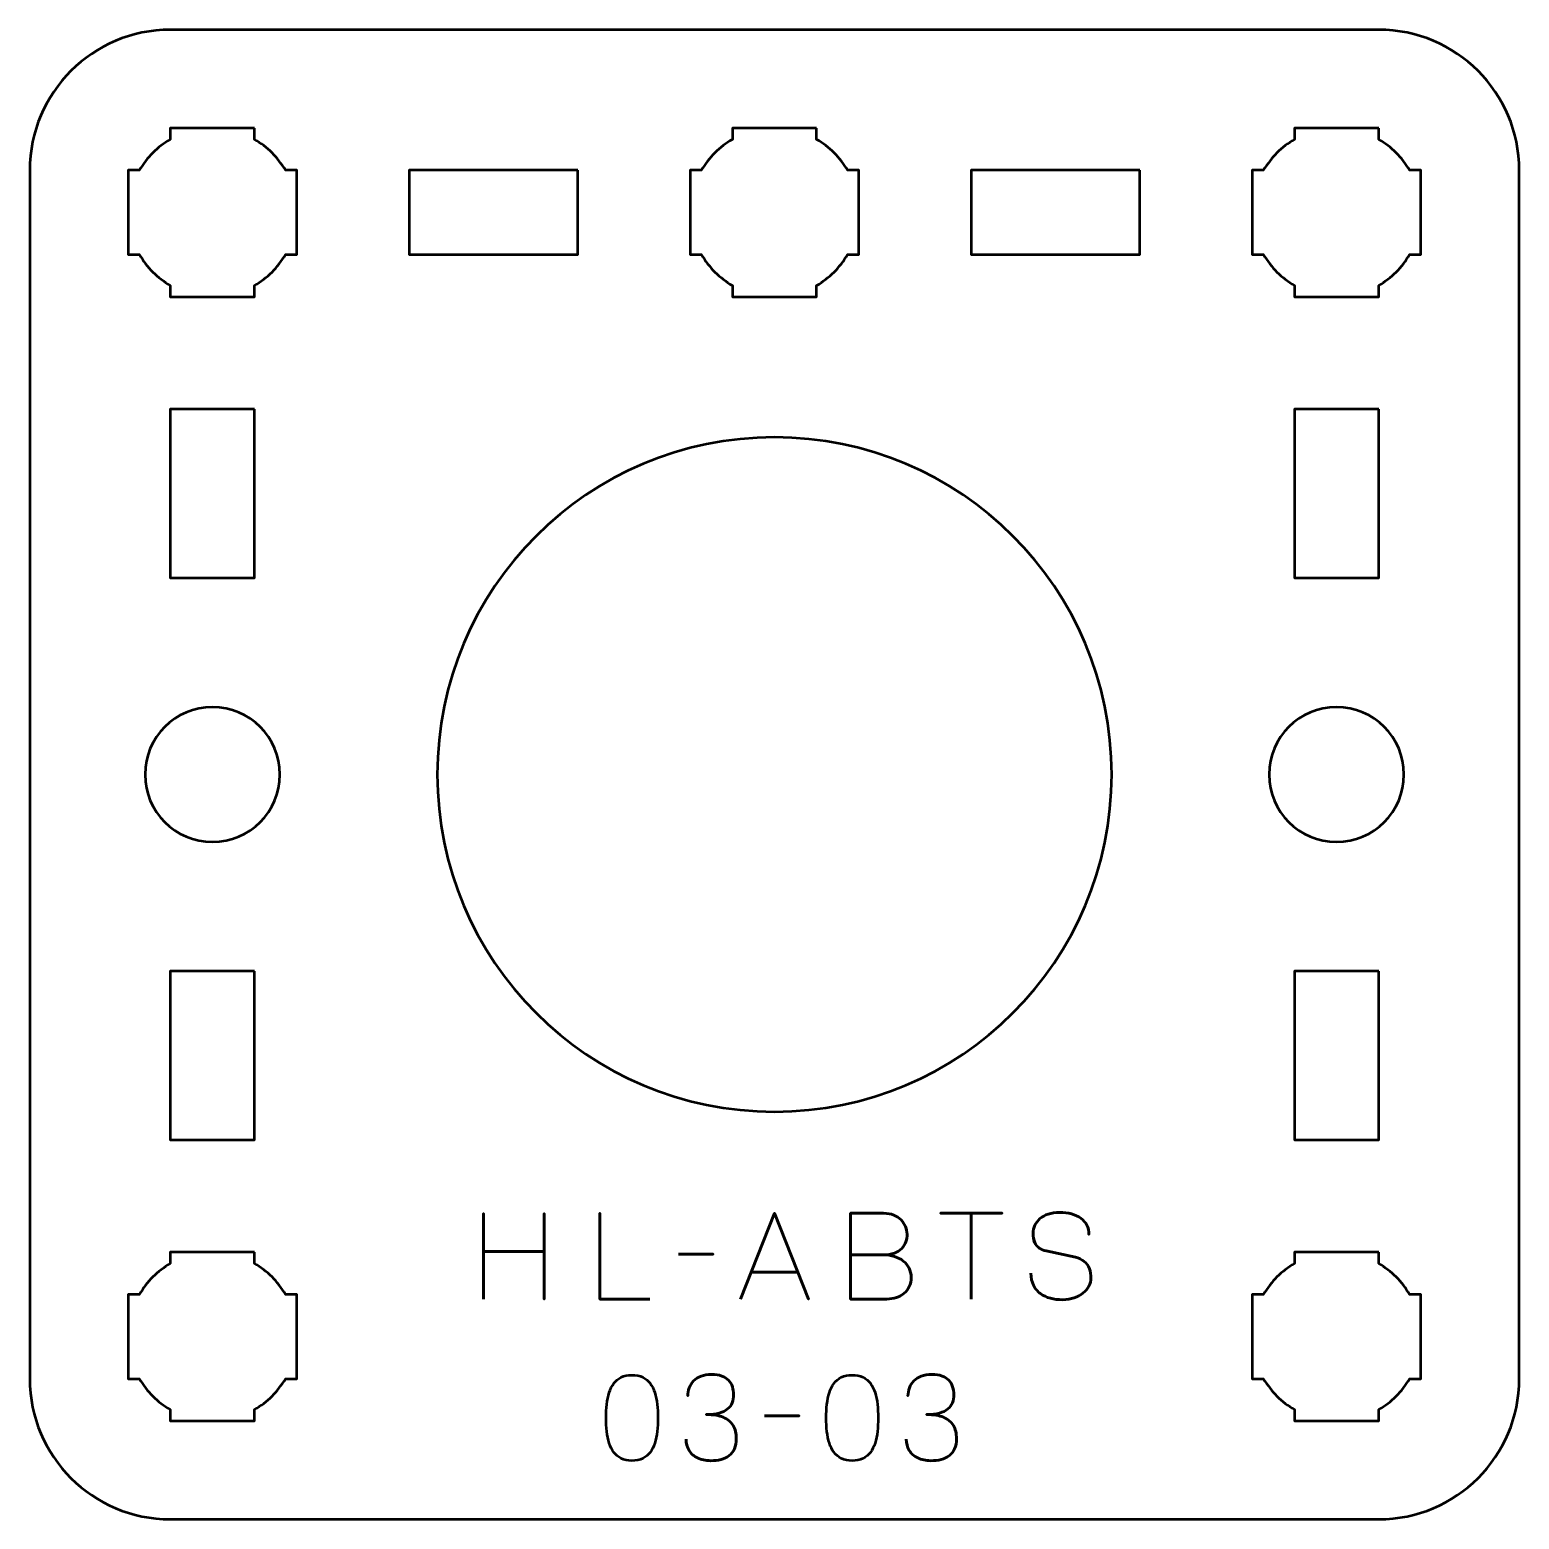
# Model space of a CAD drawing. Header units: centimetres. Extents: x -13.15 to -7.85, y -17.5 to -12.2.
import ezdxf

# ---------------------------------------------------------------- set-up
doc = ezdxf.new("R2010")
doc.units = ezdxf.units.CM
doc.header["$MEASUREMENT"] = 0
doc.layers.add('Layer 1', color=7, linetype='Continuous')

msp = doc.modelspace()

# ---------------------------------------------------------------- linework, layer by layer
at = {"layer": 'Layer 1', "lineweight": 53}
for points, knots in [([(-12.65, -12.2), (-12.65, -12.2), (-8.35, -12.2), (-8.35, -12.2), (-8.35, -12.2), (-8.07391, -12.2), (-7.85, -12.42391), (-7.85, -12.7), (-7.85, -12.7), (-7.85, -12.7), (-7.85, -17), (-7.85, -17), (-7.85, -17), (-7.85, -17.27609), (-8.07391, -17.5), (-8.35, -17.5), (-8.35, -17.5), (-8.35, -17.5), (-12.65, -17.5), (-12.65, -17.5), (-12.65, -17.5), (-12.92609, -17.5), (-13.15, -17.27609), (-13.15, -17), (-13.15, -17), (-13.15, -17), (-13.15, -12.7), (-13.15, -12.7), (-13.15, -12.7), (-13.15, -12.42391), (-12.92609, -12.2), (-12.65, -12.2)], [0, 0, 0, 0, 0.125, 0.125, 0.125, 0.125, 0.25, 0.25, 0.25, 0.25, 0.375, 0.375, 0.375, 0.375, 0.5, 0.5, 0.5, 0.5, 0.625, 0.625, 0.625, 0.625, 0.75, 0.75, 0.75, 0.75, 0.875, 0.875, 0.875, 0.875, 1, 1, 1, 1]), ([(-12.35, -12.55), (-12.35, -12.55), (-12.35, -12.59015), (-12.35, -12.59015), (-12.35, -12.59015), (-12.30447, -12.6165), (-12.2665, -12.65447), (-12.24015, -12.7), (-12.24015, -12.7), (-12.24015, -12.7), (-12.2, -12.7), (-12.2, -12.7), (-12.2, -12.7), (-12.2, -12.7), (-12.2, -12.85), (-12.2, -12.85), (-12.2, -12.85), (-12.2, -12.85), (-12.2, -13), (-12.2, -13), (-12.2, -13), (-12.2, -13), (-12.24015, -13), (-12.24015, -13), (-12.24015, -13), (-12.2665, -13.04553), (-12.30447, -13.0835), (-12.35, -13.10985), (-12.35, -13.10985), (-12.35, -13.10985), (-12.35, -13.15), (-12.35, -13.15), (-12.35, -13.15), (-12.35, -13.15), (-12.5, -13.15), (-12.5, -13.15), (-12.5, -13.15), (-12.5, -13.15), (-12.65, -13.15), (-12.65, -13.15), (-12.65, -13.15), (-12.65, -13.15), (-12.65, -13.10985), (-12.65, -13.10985), (-12.65, -13.10985), (-12.69553, -13.0835), (-12.7335, -13.04553), (-12.75985, -13), (-12.75985, -13), (-12.75985, -13), (-12.8, -13), (-12.8, -13), (-12.8, -13), (-12.8, -13), (-12.8, -12.85), (-12.8, -12.85), (-12.8, -12.85), (-12.8, -12.85), (-12.8, -12.7), (-12.8, -12.7), (-12.8, -12.7), (-12.8, -12.7), (-12.75985, -12.7), (-12.75985, -12.7), (-12.75985, -12.7), (-12.7335, -12.65447), (-12.69553, -12.6165), (-12.65, -12.59015), (-12.65, -12.59015), (-12.65, -12.59015), (-12.65, -12.55), (-12.65, -12.55), (-12.65, -12.55), (-12.65, -12.55), (-12.5, -12.55), (-12.5, -12.55), (-12.5, -12.55), (-12.5, -12.55), (-12.35, -12.55), (-12.35, -12.55)], [0, 0, 0, 0, 0.05, 0.05, 0.05, 0.05, 0.1, 0.1, 0.1, 0.1, 0.15, 0.15, 0.15, 0.15, 0.2, 0.2, 0.2, 0.2, 0.25, 0.25, 0.25, 0.25, 0.3, 0.3, 0.3, 0.3, 0.35, 0.35, 0.35, 0.35, 0.4, 0.4, 0.4, 0.4, 0.45, 0.45, 0.45, 0.45, 0.5, 0.5, 0.5, 0.5, 0.55, 0.55, 0.55, 0.55, 0.6, 0.6, 0.6, 0.6, 0.65, 0.65, 0.65, 0.65, 0.7, 0.7, 0.7, 0.7, 0.75, 0.75, 0.75, 0.75, 0.8, 0.8, 0.8, 0.8, 0.85, 0.85, 0.85, 0.85, 0.9, 0.9, 0.9, 0.9, 0.95, 0.95, 0.95, 0.95, 1, 1, 1, 1]), ([(-10.35, -12.55), (-10.35, -12.55), (-10.35, -12.59015), (-10.35, -12.59015), (-10.35, -12.59015), (-10.30447, -12.6165), (-10.2665, -12.65447), (-10.24015, -12.7), (-10.24015, -12.7), (-10.24015, -12.7), (-10.2, -12.7), (-10.2, -12.7), (-10.2, -12.7), (-10.2, -12.7), (-10.2, -12.85), (-10.2, -12.85), (-10.2, -12.85), (-10.2, -12.85), (-10.2, -13), (-10.2, -13), (-10.2, -13), (-10.2, -13), (-10.24015, -13), (-10.24015, -13), (-10.24015, -13), (-10.2665, -13.04553), (-10.30447, -13.0835), (-10.35, -13.10985), (-10.35, -13.10985), (-10.35, -13.10985), (-10.35, -13.15), (-10.35, -13.15), (-10.35, -13.15), (-10.35, -13.15), (-10.5, -13.15), (-10.5, -13.15), (-10.5, -13.15), (-10.5, -13.15), (-10.65, -13.15), (-10.65, -13.15), (-10.65, -13.15), (-10.65, -13.15), (-10.65, -13.10985), (-10.65, -13.10985), (-10.65, -13.10985), (-10.69553, -13.0835), (-10.7335, -13.04553), (-10.75985, -13), (-10.75985, -13), (-10.75985, -13), (-10.8, -13), (-10.8, -13), (-10.8, -13), (-10.8, -13), (-10.8, -12.85), (-10.8, -12.85), (-10.8, -12.85), (-10.8, -12.85), (-10.8, -12.7), (-10.8, -12.7), (-10.8, -12.7), (-10.8, -12.7), (-10.75985, -12.7), (-10.75985, -12.7), (-10.75985, -12.7), (-10.7335, -12.65447), (-10.69553, -12.6165), (-10.65, -12.59015), (-10.65, -12.59015), (-10.65, -12.59015), (-10.65, -12.55), (-10.65, -12.55), (-10.65, -12.55), (-10.65, -12.55), (-10.5, -12.55), (-10.5, -12.55), (-10.5, -12.55), (-10.5, -12.55), (-10.35, -12.55), (-10.35, -12.55)], [0, 0, 0, 0, 0.05, 0.05, 0.05, 0.05, 0.1, 0.1, 0.1, 0.1, 0.15, 0.15, 0.15, 0.15, 0.2, 0.2, 0.2, 0.2, 0.25, 0.25, 0.25, 0.25, 0.3, 0.3, 0.3, 0.3, 0.35, 0.35, 0.35, 0.35, 0.4, 0.4, 0.4, 0.4, 0.45, 0.45, 0.45, 0.45, 0.5, 0.5, 0.5, 0.5, 0.55, 0.55, 0.55, 0.55, 0.6, 0.6, 0.6, 0.6, 0.65, 0.65, 0.65, 0.65, 0.7, 0.7, 0.7, 0.7, 0.75, 0.75, 0.75, 0.75, 0.8, 0.8, 0.8, 0.8, 0.85, 0.85, 0.85, 0.85, 0.9, 0.9, 0.9, 0.9, 0.95, 0.95, 0.95, 0.95, 1, 1, 1, 1]), ([(-8.35, -12.55), (-8.35, -12.55), (-8.35, -12.59015), (-8.35, -12.59015), (-8.35, -12.59015), (-8.30447, -12.6165), (-8.2665, -12.65447), (-8.24015, -12.7), (-8.24015, -12.7), (-8.24015, -12.7), (-8.2, -12.7), (-8.2, -12.7), (-8.2, -12.7), (-8.2, -12.7), (-8.2, -12.85), (-8.2, -12.85), (-8.2, -12.85), (-8.2, -12.85), (-8.2, -13), (-8.2, -13), (-8.2, -13), (-8.2, -13), (-8.24015, -13), (-8.24015, -13), (-8.24015, -13), (-8.2665, -13.04553), (-8.30447, -13.0835), (-8.35, -13.10985), (-8.35, -13.10985), (-8.35, -13.10985), (-8.35, -13.15), (-8.35, -13.15), (-8.35, -13.15), (-8.35, -13.15), (-8.5, -13.15), (-8.5, -13.15), (-8.5, -13.15), (-8.5, -13.15), (-8.65, -13.15), (-8.65, -13.15), (-8.65, -13.15), (-8.65, -13.15), (-8.65, -13.10985), (-8.65, -13.10985), (-8.65, -13.10985), (-8.69553, -13.0835), (-8.7335, -13.04553), (-8.75985, -13), (-8.75985, -13), (-8.75985, -13), (-8.8, -13), (-8.8, -13), (-8.8, -13), (-8.8, -13), (-8.8, -12.85), (-8.8, -12.85), (-8.8, -12.85), (-8.8, -12.85), (-8.8, -12.7), (-8.8, -12.7), (-8.8, -12.7), (-8.8, -12.7), (-8.75985, -12.7), (-8.75985, -12.7), (-8.75985, -12.7), (-8.7335, -12.65447), (-8.69553, -12.6165), (-8.65, -12.59015), (-8.65, -12.59015), (-8.65, -12.59015), (-8.65, -12.55), (-8.65, -12.55), (-8.65, -12.55), (-8.65, -12.55), (-8.5, -12.55), (-8.5, -12.55), (-8.5, -12.55), (-8.5, -12.55), (-8.35, -12.55), (-8.35, -12.55)], [0, 0, 0, 0, 0.05, 0.05, 0.05, 0.05, 0.1, 0.1, 0.1, 0.1, 0.15, 0.15, 0.15, 0.15, 0.2, 0.2, 0.2, 0.2, 0.25, 0.25, 0.25, 0.25, 0.3, 0.3, 0.3, 0.3, 0.35, 0.35, 0.35, 0.35, 0.4, 0.4, 0.4, 0.4, 0.45, 0.45, 0.45, 0.45, 0.5, 0.5, 0.5, 0.5, 0.55, 0.55, 0.55, 0.55, 0.6, 0.6, 0.6, 0.6, 0.65, 0.65, 0.65, 0.65, 0.7, 0.7, 0.7, 0.7, 0.75, 0.75, 0.75, 0.75, 0.8, 0.8, 0.8, 0.8, 0.85, 0.85, 0.85, 0.85, 0.9, 0.9, 0.9, 0.9, 0.95, 0.95, 0.95, 0.95, 1, 1, 1, 1]), ([(-11.2, -12.7), (-11.2, -12.7), (-11.2, -13), (-11.2, -13), (-11.2, -13), (-11.2, -13), (-11.8, -13), (-11.8, -13), (-11.8, -13), (-11.8, -13), (-11.8, -12.7), (-11.8, -12.7), (-11.8, -12.7), (-11.8, -12.7), (-11.2, -12.7), (-11.2, -12.7)], [0, 0, 0, 0, 0.25, 0.25, 0.25, 0.25, 0.5, 0.5, 0.5, 0.5, 0.75, 0.75, 0.75, 0.75, 1, 1, 1, 1]), ([(-9.2, -12.7), (-9.2, -12.7), (-9.2, -13), (-9.2, -13), (-9.2, -13), (-9.2, -13), (-9.8, -13), (-9.8, -13), (-9.8, -13), (-9.8, -13), (-9.8, -12.7), (-9.8, -12.7), (-9.8, -12.7), (-9.8, -12.7), (-9.2, -12.7), (-9.2, -12.7)], [0, 0, 0, 0, 0.25, 0.25, 0.25, 0.25, 0.5, 0.5, 0.5, 0.5, 0.75, 0.75, 0.75, 0.75, 1, 1, 1, 1]), ([(-12.35, -13.55), (-12.35, -13.55), (-12.35, -14.15), (-12.35, -14.15), (-12.35, -14.15), (-12.35, -14.15), (-12.65, -14.15), (-12.65, -14.15), (-12.65, -14.15), (-12.65, -14.15), (-12.65, -13.55), (-12.65, -13.55), (-12.65, -13.55), (-12.65, -13.55), (-12.35, -13.55), (-12.35, -13.55)], [0, 0, 0, 0, 0.25, 0.25, 0.25, 0.25, 0.5, 0.5, 0.5, 0.5, 0.75, 0.75, 0.75, 0.75, 1, 1, 1, 1]), ([(-8.35, -13.55), (-8.35, -13.55), (-8.35, -14.15), (-8.35, -14.15), (-8.35, -14.15), (-8.35, -14.15), (-8.65, -14.15), (-8.65, -14.15), (-8.65, -14.15), (-8.65, -14.15), (-8.65, -13.55), (-8.65, -13.55), (-8.65, -13.55), (-8.65, -13.55), (-8.35, -13.55), (-8.35, -13.55)], [0, 0, 0, 0, 0.25, 0.25, 0.25, 0.25, 0.5, 0.5, 0.5, 0.5, 0.75, 0.75, 0.75, 0.75, 1, 1, 1, 1]), ([(-9.3, -14.85), (-9.3, -15.51263), (-9.83737, -16.05), (-10.5, -16.05), (-10.5, -16.05), (-11.16263, -16.05), (-11.7, -15.51263), (-11.7, -14.85), (-11.7, -14.85), (-11.7, -14.18737), (-11.16263, -13.65), (-10.5, -13.65), (-10.5, -13.65), (-9.83737, -13.65), (-9.3, -14.18737), (-9.3, -14.85)], [0, 0, 0, 0, 0.25, 0.25, 0.25, 0.25, 0.5, 0.5, 0.5, 0.5, 0.75, 0.75, 0.75, 0.75, 1, 1, 1, 1]), ([(-12.26, -14.85), (-12.26, -14.98253), (-12.36747, -15.09), (-12.5, -15.09), (-12.5, -15.09), (-12.63253, -15.09), (-12.74, -14.98253), (-12.74, -14.85), (-12.74, -14.85), (-12.74, -14.71747), (-12.63253, -14.61), (-12.5, -14.61), (-12.5, -14.61), (-12.36747, -14.61), (-12.26, -14.71747), (-12.26, -14.85)], [0, 0, 0, 0, 0.25, 0.25, 0.25, 0.25, 0.5, 0.5, 0.5, 0.5, 0.75, 0.75, 0.75, 0.75, 1, 1, 1, 1]), ([(-8.26, -14.85), (-8.26, -14.98253), (-8.36747, -15.09), (-8.5, -15.09), (-8.5, -15.09), (-8.63253, -15.09), (-8.74, -14.98253), (-8.74, -14.85), (-8.74, -14.85), (-8.74, -14.71747), (-8.63253, -14.61), (-8.5, -14.61), (-8.5, -14.61), (-8.36747, -14.61), (-8.26, -14.71747), (-8.26, -14.85)], [0, 0, 0, 0, 0.25, 0.25, 0.25, 0.25, 0.5, 0.5, 0.5, 0.5, 0.75, 0.75, 0.75, 0.75, 1, 1, 1, 1]), ([(-12.35, -15.55), (-12.35, -15.55), (-12.35, -16.15), (-12.35, -16.15), (-12.35, -16.15), (-12.35, -16.15), (-12.65, -16.15), (-12.65, -16.15), (-12.65, -16.15), (-12.65, -16.15), (-12.65, -15.55), (-12.65, -15.55), (-12.65, -15.55), (-12.65, -15.55), (-12.35, -15.55), (-12.35, -15.55)], [0, 0, 0, 0, 0.25, 0.25, 0.25, 0.25, 0.5, 0.5, 0.5, 0.5, 0.75, 0.75, 0.75, 0.75, 1, 1, 1, 1]), ([(-8.35, -15.55), (-8.35, -15.55), (-8.35, -16.15), (-8.35, -16.15), (-8.35, -16.15), (-8.35, -16.15), (-8.65, -16.15), (-8.65, -16.15), (-8.65, -16.15), (-8.65, -16.15), (-8.65, -15.55), (-8.65, -15.55), (-8.65, -15.55), (-8.65, -15.55), (-8.35, -15.55), (-8.35, -15.55)], [0, 0, 0, 0, 0.25, 0.25, 0.25, 0.25, 0.5, 0.5, 0.5, 0.5, 0.75, 0.75, 0.75, 0.75, 1, 1, 1, 1]), ([(-12.35, -16.55), (-12.35, -16.55), (-12.35, -16.59015), (-12.35, -16.59015), (-12.35, -16.59015), (-12.30447, -16.6165), (-12.2665, -16.65447), (-12.24015, -16.7), (-12.24015, -16.7), (-12.24015, -16.7), (-12.2, -16.7), (-12.2, -16.7), (-12.2, -16.7), (-12.2, -16.7), (-12.2, -16.85), (-12.2, -16.85), (-12.2, -16.85), (-12.2, -16.85), (-12.2, -17), (-12.2, -17), (-12.2, -17), (-12.2, -17), (-12.24015, -17), (-12.24015, -17), (-12.24015, -17), (-12.2665, -17.04553), (-12.30447, -17.0835), (-12.35, -17.10985), (-12.35, -17.10985), (-12.35, -17.10985), (-12.35, -17.15), (-12.35, -17.15), (-12.35, -17.15), (-12.35, -17.15), (-12.5, -17.15), (-12.5, -17.15), (-12.5, -17.15), (-12.5, -17.15), (-12.65, -17.15), (-12.65, -17.15), (-12.65, -17.15), (-12.65, -17.15), (-12.65, -17.10985), (-12.65, -17.10985), (-12.65, -17.10985), (-12.69553, -17.0835), (-12.7335, -17.04553), (-12.75985, -17), (-12.75985, -17), (-12.75985, -17), (-12.8, -17), (-12.8, -17), (-12.8, -17), (-12.8, -17), (-12.8, -16.85), (-12.8, -16.85), (-12.8, -16.85), (-12.8, -16.85), (-12.8, -16.7), (-12.8, -16.7), (-12.8, -16.7), (-12.8, -16.7), (-12.75985, -16.7), (-12.75985, -16.7), (-12.75985, -16.7), (-12.7335, -16.65447), (-12.69553, -16.6165), (-12.65, -16.59015), (-12.65, -16.59015), (-12.65, -16.59015), (-12.65, -16.55), (-12.65, -16.55), (-12.65, -16.55), (-12.65, -16.55), (-12.5, -16.55), (-12.5, -16.55), (-12.5, -16.55), (-12.5, -16.55), (-12.35, -16.55), (-12.35, -16.55)], [0, 0, 0, 0, 0.05, 0.05, 0.05, 0.05, 0.1, 0.1, 0.1, 0.1, 0.15, 0.15, 0.15, 0.15, 0.2, 0.2, 0.2, 0.2, 0.25, 0.25, 0.25, 0.25, 0.3, 0.3, 0.3, 0.3, 0.35, 0.35, 0.35, 0.35, 0.4, 0.4, 0.4, 0.4, 0.45, 0.45, 0.45, 0.45, 0.5, 0.5, 0.5, 0.5, 0.55, 0.55, 0.55, 0.55, 0.6, 0.6, 0.6, 0.6, 0.65, 0.65, 0.65, 0.65, 0.7, 0.7, 0.7, 0.7, 0.75, 0.75, 0.75, 0.75, 0.8, 0.8, 0.8, 0.8, 0.85, 0.85, 0.85, 0.85, 0.9, 0.9, 0.9, 0.9, 0.95, 0.95, 0.95, 0.95, 1, 1, 1, 1]), ([(-8.35, -16.55), (-8.35, -16.55), (-8.35, -16.59015), (-8.35, -16.59015), (-8.35, -16.59015), (-8.30447, -16.6165), (-8.2665, -16.65447), (-8.24015, -16.7), (-8.24015, -16.7), (-8.24015, -16.7), (-8.2, -16.7), (-8.2, -16.7), (-8.2, -16.7), (-8.2, -16.7), (-8.2, -16.85), (-8.2, -16.85), (-8.2, -16.85), (-8.2, -16.85), (-8.2, -17), (-8.2, -17), (-8.2, -17), (-8.2, -17), (-8.24015, -17), (-8.24015, -17), (-8.24015, -17), (-8.2665, -17.04553), (-8.30447, -17.0835), (-8.35, -17.10985), (-8.35, -17.10985), (-8.35, -17.10985), (-8.35, -17.15), (-8.35, -17.15), (-8.35, -17.15), (-8.35, -17.15), (-8.5, -17.15), (-8.5, -17.15), (-8.5, -17.15), (-8.5, -17.15), (-8.65, -17.15), (-8.65, -17.15), (-8.65, -17.15), (-8.65, -17.15), (-8.65, -17.10985), (-8.65, -17.10985), (-8.65, -17.10985), (-8.69553, -17.0835), (-8.7335, -17.04553), (-8.75985, -17), (-8.75985, -17), (-8.75985, -17), (-8.8, -17), (-8.8, -17), (-8.8, -17), (-8.8, -17), (-8.8, -16.85), (-8.8, -16.85), (-8.8, -16.85), (-8.8, -16.85), (-8.8, -16.7), (-8.8, -16.7), (-8.8, -16.7), (-8.8, -16.7), (-8.75985, -16.7), (-8.75985, -16.7), (-8.75985, -16.7), (-8.7335, -16.65447), (-8.69553, -16.6165), (-8.65, -16.59015), (-8.65, -16.59015), (-8.65, -16.59015), (-8.65, -16.55), (-8.65, -16.55), (-8.65, -16.55), (-8.65, -16.55), (-8.5, -16.55), (-8.5, -16.55), (-8.5, -16.55), (-8.5, -16.55), (-8.35, -16.55), (-8.35, -16.55)], [0, 0, 0, 0, 0.05, 0.05, 0.05, 0.05, 0.1, 0.1, 0.1, 0.1, 0.15, 0.15, 0.15, 0.15, 0.2, 0.2, 0.2, 0.2, 0.25, 0.25, 0.25, 0.25, 0.3, 0.3, 0.3, 0.3, 0.35, 0.35, 0.35, 0.35, 0.4, 0.4, 0.4, 0.4, 0.45, 0.45, 0.45, 0.45, 0.5, 0.5, 0.5, 0.5, 0.55, 0.55, 0.55, 0.55, 0.6, 0.6, 0.6, 0.6, 0.65, 0.65, 0.65, 0.65, 0.7, 0.7, 0.7, 0.7, 0.75, 0.75, 0.75, 0.75, 0.8, 0.8, 0.8, 0.8, 0.85, 0.85, 0.85, 0.85, 0.9, 0.9, 0.9, 0.9, 0.95, 0.95, 0.95, 0.95, 1, 1, 1, 1])]:
    msp.add_open_spline(points, degree=3, knots=knots, dxfattribs=at)
at = {"layer": 'Layer 1', "color": 5, "lineweight": 53}
for points, knots in [([(-11.53504, -16.71643), (-11.53504, -16.71643), (-11.53504, -16.54752), (-11.53504, -16.54752), (-11.53504, -16.54752), (-11.53504, -16.54752), (-11.31957, -16.54752), (-11.31957, -16.54752), (-11.31957, -16.54752), (-11.31957, -16.54752), (-11.31957, -16.71643), (-11.31957, -16.71643), (-11.31957, -16.71643), (-11.31957, -16.71643), (-11.31957, -16.41163), (-11.31957, -16.41163), (-11.31957, -16.41163), (-11.31957, -16.41163), (-11.31957, -16.54752), (-11.31957, -16.54752), (-11.31957, -16.54752), (-11.31957, -16.54752), (-11.53504, -16.54752), (-11.53504, -16.54752), (-11.53504, -16.54752), (-11.53504, -16.54752), (-11.53504, -16.41163), (-11.53504, -16.41163), (-11.53504, -16.41163), (-11.53504, -16.41163), (-11.53504, -16.71643), (-11.53504, -16.71643)], [0, 0, 0, 0, 0.125, 0.125, 0.125, 0.125, 0.25, 0.25, 0.25, 0.25, 0.375, 0.375, 0.375, 0.375, 0.5, 0.5, 0.5, 0.5, 0.625, 0.625, 0.625, 0.625, 0.75, 0.75, 0.75, 0.75, 0.875, 0.875, 0.875, 0.875, 1, 1, 1, 1]), ([(-10.94365, -16.71643), (-10.94365, -16.71643), (-11.12187, -16.71643), (-11.12187, -16.71643), (-11.12187, -16.71643), (-11.12187, -16.71643), (-11.12187, -16.41121), (-11.12187, -16.41121), (-11.12187, -16.41121), (-11.12187, -16.41121), (-11.12187, -16.71643), (-11.12187, -16.71643), (-11.12187, -16.71643), (-11.12187, -16.71643), (-10.94365, -16.71643), (-10.94365, -16.71643)], [0, 0, 0, 0, 0.25, 0.25, 0.25, 0.25, 0.5, 0.5, 0.5, 0.5, 0.75, 0.75, 0.75, 0.75, 1, 1, 1, 1]), ([(-10.6215, -16.71643), (-10.6215, -16.71643), (-10.50043, -16.41121), (-10.50043, -16.41121), (-10.50043, -16.41121), (-10.50043, -16.41121), (-10.37893, -16.71643), (-10.37893, -16.71643), (-10.37893, -16.71643), (-10.37893, -16.71643), (-10.50043, -16.41121), (-10.50043, -16.41121), (-10.50043, -16.41121), (-10.50043, -16.41121), (-10.6215, -16.71643), (-10.6215, -16.71643)], [0, 0, 0, 0, 0.25, 0.25, 0.25, 0.25, 0.5, 0.5, 0.5, 0.5, 0.75, 0.75, 0.75, 0.75, 1, 1, 1, 1]), ([(-10.22992, -16.55937), (-10.22992, -16.55937), (-10.11266, -16.55937), (-10.11266, -16.55937), (-10.11266, -16.55937), (-10.09742, -16.5593), (-10.08444, -16.55719), (-10.0735, -16.55302), (-10.0735, -16.55302), (-10.06263, -16.54893), (-10.05382, -16.54336), (-10.04697, -16.53637), (-10.04697, -16.53637), (-10.04013, -16.52939), (-10.03519, -16.52149), (-10.03208, -16.51274), (-10.03208, -16.51274), (-10.02905, -16.50406), (-10.02764, -16.49503), (-10.02799, -16.48572), (-10.02799, -16.48572), (-10.02842, -16.4764), (-10.03039, -16.46737), (-10.03392, -16.45855), (-10.03392, -16.45855), (-10.03738, -16.44973), (-10.0426, -16.44176), (-10.04944, -16.43463), (-10.04944, -16.43463), (-10.05628, -16.42751), (-10.06482, -16.42186), (-10.07519, -16.4177), (-10.07519, -16.4177), (-10.08557, -16.41347), (-10.09777, -16.41128), (-10.11181, -16.41121), (-10.11181, -16.41121), (-10.11181, -16.41121), (-10.22992, -16.41121), (-10.22992, -16.41121), (-10.22992, -16.41121), (-10.22992, -16.41121), (-10.22992, -16.71643), (-10.22992, -16.71643), (-10.22992, -16.71643), (-10.22992, -16.71643), (-10.09996, -16.71643), (-10.09996, -16.71643), (-10.09996, -16.71643), (-10.08782, -16.71643), (-10.07653, -16.71467), (-10.06609, -16.71121), (-10.06609, -16.71121), (-10.05565, -16.70768), (-10.04655, -16.70267), (-10.03865, -16.69597), (-10.03865, -16.69597), (-10.03081, -16.68934), (-10.02468, -16.68129), (-10.0203, -16.67177), (-10.0203, -16.67177), (-10.01593, -16.66224), (-10.01367, -16.65145), (-10.0136, -16.63938), (-10.0136, -16.63938), (-10.01388, -16.62725), (-10.01642, -16.61631), (-10.02129, -16.60651), (-10.02129, -16.60651), (-10.02616, -16.5967), (-10.03293, -16.5883), (-10.04168, -16.58125), (-10.04168, -16.58125), (-10.05043, -16.57426), (-10.06087, -16.56883), (-10.07287, -16.56509), (-10.07287, -16.56509), (-10.08486, -16.56135), (-10.09812, -16.55945), (-10.11266, -16.55937), (-10.11266, -16.55937), (-10.09812, -16.55945), (-10.08486, -16.56135), (-10.07287, -16.56509), (-10.07287, -16.56509), (-10.06087, -16.56883), (-10.05043, -16.57426), (-10.04168, -16.58125), (-10.04168, -16.58125), (-10.03293, -16.5883), (-10.02616, -16.5967), (-10.02129, -16.60651), (-10.02129, -16.60651), (-10.01642, -16.61631), (-10.01388, -16.62725), (-10.0136, -16.63938), (-10.0136, -16.63938), (-10.01367, -16.65145), (-10.01593, -16.66224), (-10.0203, -16.67177), (-10.0203, -16.67177), (-10.02468, -16.68129), (-10.03081, -16.68934), (-10.03865, -16.69597), (-10.03865, -16.69597), (-10.04655, -16.70267), (-10.05565, -16.70768), (-10.06609, -16.71121), (-10.06609, -16.71121), (-10.07653, -16.71467), (-10.08782, -16.71643), (-10.09996, -16.71643), (-10.09996, -16.71643), (-10.09996, -16.71643), (-10.22992, -16.71643), (-10.22992, -16.71643), (-10.22992, -16.71643), (-10.22992, -16.71643), (-10.22992, -16.41121), (-10.22992, -16.41121), (-10.22992, -16.41121), (-10.22992, -16.41121), (-10.11181, -16.41121), (-10.11181, -16.41121), (-10.11181, -16.41121), (-10.09777, -16.41128), (-10.08557, -16.41347), (-10.07519, -16.4177), (-10.07519, -16.4177), (-10.06482, -16.42186), (-10.05628, -16.42751), (-10.04944, -16.43463), (-10.04944, -16.43463), (-10.0426, -16.44176), (-10.03738, -16.44973), (-10.03392, -16.45855), (-10.03392, -16.45855), (-10.03039, -16.46737), (-10.02842, -16.4764), (-10.02799, -16.48572), (-10.02799, -16.48572), (-10.02764, -16.49503), (-10.02905, -16.50406), (-10.03208, -16.51274), (-10.03208, -16.51274), (-10.03519, -16.52149), (-10.04013, -16.52939), (-10.04697, -16.53637), (-10.04697, -16.53637), (-10.05382, -16.54336), (-10.06263, -16.54893), (-10.0735, -16.55302), (-10.0735, -16.55302), (-10.08444, -16.55719), (-10.09742, -16.5593), (-10.11266, -16.55937), (-10.11266, -16.55937), (-10.11266, -16.55937), (-10.22992, -16.55937), (-10.22992, -16.55937)], [0, 0, 0, 0, 0.025, 0.025, 0.025, 0.025, 0.05, 0.05, 0.05, 0.05, 0.075, 0.075, 0.075, 0.075, 0.1, 0.1, 0.1, 0.1, 0.125, 0.125, 0.125, 0.125, 0.15, 0.15, 0.15, 0.15, 0.175, 0.175, 0.175, 0.175, 0.2, 0.2, 0.2, 0.2, 0.225, 0.225, 0.225, 0.225, 0.25, 0.25, 0.25, 0.25, 0.275, 0.275, 0.275, 0.275, 0.3, 0.3, 0.3, 0.3, 0.325, 0.325, 0.325, 0.325, 0.35, 0.35, 0.35, 0.35, 0.375, 0.375, 0.375, 0.375, 0.4, 0.4, 0.4, 0.4, 0.425, 0.425, 0.425, 0.425, 0.45, 0.45, 0.45, 0.45, 0.475, 0.475, 0.475, 0.475, 0.5, 0.5, 0.5, 0.5, 0.525, 0.525, 0.525, 0.525, 0.55, 0.55, 0.55, 0.55, 0.575, 0.575, 0.575, 0.575, 0.6, 0.6, 0.6, 0.6, 0.625, 0.625, 0.625, 0.625, 0.65, 0.65, 0.65, 0.65, 0.675, 0.675, 0.675, 0.675, 0.7, 0.7, 0.7, 0.7, 0.725, 0.725, 0.725, 0.725, 0.75, 0.75, 0.75, 0.75, 0.775, 0.775, 0.775, 0.775, 0.8, 0.8, 0.8, 0.8, 0.825, 0.825, 0.825, 0.825, 0.85, 0.85, 0.85, 0.85, 0.875, 0.875, 0.875, 0.875, 0.9, 0.9, 0.9, 0.9, 0.925, 0.925, 0.925, 0.925, 0.95, 0.95, 0.95, 0.95, 0.975, 0.975, 0.975, 0.975, 1, 1, 1, 1]), ([(-9.79982, -16.71643), (-9.79982, -16.71643), (-9.79982, -16.41121), (-9.79982, -16.41121), (-9.79982, -16.41121), (-9.79982, -16.41121), (-9.90946, -16.41121), (-9.90946, -16.41121), (-9.90946, -16.41121), (-9.90946, -16.41121), (-9.68933, -16.41121), (-9.68933, -16.41121), (-9.68933, -16.41121), (-9.68933, -16.41121), (-9.79982, -16.41121), (-9.79982, -16.41121), (-9.79982, -16.41121), (-9.79982, -16.41121), (-9.79982, -16.71643), (-9.79982, -16.71643)], [0, 0, 0, 0, 0.2, 0.2, 0.2, 0.2, 0.4, 0.4, 0.4, 0.4, 0.6, 0.6, 0.6, 0.6, 0.8, 0.8, 0.8, 0.8, 1, 1, 1, 1]), ([(-9.58731, -16.62414), (-9.58717, -16.64101), (-9.58421, -16.65547), (-9.57828, -16.66754), (-9.57828, -16.66754), (-9.57242, -16.67953), (-9.56424, -16.68934), (-9.55394, -16.69696), (-9.55394, -16.69696), (-9.54357, -16.70451), (-9.53164, -16.71008), (-9.51817, -16.71368), (-9.51817, -16.71368), (-9.50476, -16.71721), (-9.49037, -16.71897), (-9.47513, -16.71897), (-9.47513, -16.71897), (-9.45975, -16.7189), (-9.44592, -16.71664), (-9.43357, -16.71234), (-9.43357, -16.71234), (-9.42129, -16.70803), (-9.41078, -16.70225), (-9.40196, -16.69498), (-9.40196, -16.69498), (-9.39321, -16.68771), (-9.38644, -16.6796), (-9.38164, -16.67057), (-9.38164, -16.67057), (-9.37684, -16.66154), (-9.3743, -16.6523), (-9.37395, -16.64277), (-9.37395, -16.64277), (-9.37353, -16.63028), (-9.37536, -16.61885), (-9.37938, -16.60855), (-9.37938, -16.60855), (-9.38341, -16.59825), (-9.38962, -16.58964), (-9.39801, -16.58259), (-9.39801, -16.58259), (-9.40634, -16.57553), (-9.41685, -16.57059), (-9.42941, -16.56784), (-9.42941, -16.56784), (-9.42941, -16.56784), (-9.53312, -16.5454), (-9.53312, -16.5454), (-9.53312, -16.5454), (-9.54286, -16.54336), (-9.55126, -16.5399), (-9.55817, -16.5351), (-9.55817, -16.5351), (-9.56509, -16.53024), (-9.57045, -16.52353), (-9.57412, -16.51492), (-9.57412, -16.51492), (-9.57779, -16.50639), (-9.57969, -16.49552), (-9.57969, -16.48233), (-9.57969, -16.48233), (-9.57969, -16.47231), (-9.57764, -16.46286), (-9.57348, -16.45397), (-9.57348, -16.45397), (-9.56939, -16.44508), (-9.56332, -16.43724), (-9.55535, -16.43033), (-9.55535, -16.43033), (-9.54738, -16.42349), (-9.5375, -16.41812), (-9.52579, -16.41424), (-9.52579, -16.41424), (-9.514, -16.41029), (-9.50053, -16.40832), (-9.48529, -16.40825), (-9.48529, -16.40825), (-9.46998, -16.40825), (-9.45594, -16.41001), (-9.4431, -16.41354), (-9.4431, -16.41354), (-9.43033, -16.41707), (-9.41925, -16.42215), (-9.40994, -16.42892), (-9.40994, -16.42892), (-9.40062, -16.43569), (-9.39343, -16.44402), (-9.38849, -16.45375), (-9.38849, -16.45375), (-9.38355, -16.46356), (-9.38122, -16.47478), (-9.38157, -16.48741), (-9.38157, -16.48741), (-9.38122, -16.47478), (-9.38355, -16.46356), (-9.38849, -16.45375), (-9.38849, -16.45375), (-9.39343, -16.44402), (-9.40062, -16.43569), (-9.40994, -16.42892), (-9.40994, -16.42892), (-9.41925, -16.42215), (-9.43033, -16.41707), (-9.4431, -16.41354), (-9.4431, -16.41354), (-9.45594, -16.41001), (-9.46998, -16.40825), (-9.48529, -16.40825), (-9.48529, -16.40825), (-9.50053, -16.40832), (-9.514, -16.41029), (-9.52579, -16.41424), (-9.52579, -16.41424), (-9.5375, -16.41812), (-9.54738, -16.42349), (-9.55535, -16.43033), (-9.55535, -16.43033), (-9.56332, -16.43724), (-9.56939, -16.44508), (-9.57348, -16.45397), (-9.57348, -16.45397), (-9.57764, -16.46286), (-9.57969, -16.47231), (-9.57969, -16.48233), (-9.57969, -16.48233), (-9.57969, -16.49552), (-9.57786, -16.50639), (-9.57433, -16.51485), (-9.57433, -16.51485), (-9.57073, -16.52339), (-9.56544, -16.53002), (-9.55852, -16.53489), (-9.55852, -16.53489), (-9.55161, -16.53969), (-9.54314, -16.54322), (-9.53312, -16.5454), (-9.53312, -16.5454), (-9.53312, -16.5454), (-9.42941, -16.56784), (-9.42941, -16.56784), (-9.42941, -16.56784), (-9.41657, -16.57059), (-9.40598, -16.57553), (-9.39766, -16.58259), (-9.39766, -16.58259), (-9.38926, -16.58964), (-9.38312, -16.59825), (-9.37917, -16.60855), (-9.37917, -16.60855), (-9.37529, -16.61885), (-9.37353, -16.63028), (-9.37395, -16.64277), (-9.37395, -16.64277), (-9.3743, -16.6523), (-9.37684, -16.66154), (-9.38164, -16.67057), (-9.38164, -16.67057), (-9.38644, -16.6796), (-9.39321, -16.68771), (-9.40196, -16.69498), (-9.40196, -16.69498), (-9.41078, -16.70225), (-9.42129, -16.70803), (-9.43357, -16.71234), (-9.43357, -16.71234), (-9.44592, -16.71664), (-9.45975, -16.7189), (-9.47513, -16.71897), (-9.47513, -16.71897), (-9.49037, -16.71897), (-9.50476, -16.71721), (-9.51817, -16.71368), (-9.51817, -16.71368), (-9.53164, -16.71008), (-9.54357, -16.70451), (-9.55394, -16.69696), (-9.55394, -16.69696), (-9.56424, -16.68934), (-9.57242, -16.67953), (-9.57828, -16.66754), (-9.57828, -16.66754), (-9.58421, -16.65547), (-9.58717, -16.64101), (-9.58731, -16.62414)], [0, 0, 0, 0, 0.0217391, 0.0217391, 0.0217391, 0.0217391, 0.0434783, 0.0434783, 0.0434783, 0.0434783, 0.0652174, 0.0652174, 0.0652174, 0.0652174, 0.0869565, 0.0869565, 0.0869565, 0.0869565, 0.1086957, 0.1086957, 0.1086957, 0.1086957, 0.1304348, 0.1304348, 0.1304348, 0.1304348, 0.1521739, 0.1521739, 0.1521739, 0.1521739, 0.173913, 0.173913, 0.173913, 0.173913, 0.1956522, 0.1956522, 0.1956522, 0.1956522, 0.2173913, 0.2173913, 0.2173913, 0.2173913, 0.2391304, 0.2391304, 0.2391304, 0.2391304, 0.2608696, 0.2608696, 0.2608696, 0.2608696, 0.2826087, 0.2826087, 0.2826087, 0.2826087, 0.3043478, 0.3043478, 0.3043478, 0.3043478, 0.326087, 0.326087, 0.326087, 0.326087, 0.3478261, 0.3478261, 0.3478261, 0.3478261, 0.3695652, 0.3695652, 0.3695652, 0.3695652, 0.3913043, 0.3913043, 0.3913043, 0.3913043, 0.4130435, 0.4130435, 0.4130435, 0.4130435, 0.4347826, 0.4347826, 0.4347826, 0.4347826, 0.4565217, 0.4565217, 0.4565217, 0.4565217, 0.4782609, 0.4782609, 0.4782609, 0.4782609, 0.5, 0.5, 0.5, 0.5, 0.5217391, 0.5217391, 0.5217391, 0.5217391, 0.5434783, 0.5434783, 0.5434783, 0.5434783, 0.5652174, 0.5652174, 0.5652174, 0.5652174, 0.5869565, 0.5869565, 0.5869565, 0.5869565, 0.6086957, 0.6086957, 0.6086957, 0.6086957, 0.6304348, 0.6304348, 0.6304348, 0.6304348, 0.6521739, 0.6521739, 0.6521739, 0.6521739, 0.673913, 0.673913, 0.673913, 0.673913, 0.6956522, 0.6956522, 0.6956522, 0.6956522, 0.7173913, 0.7173913, 0.7173913, 0.7173913, 0.7391304, 0.7391304, 0.7391304, 0.7391304, 0.7608696, 0.7608696, 0.7608696, 0.7608696, 0.7826087, 0.7826087, 0.7826087, 0.7826087, 0.8043478, 0.8043478, 0.8043478, 0.8043478, 0.826087, 0.826087, 0.826087, 0.826087, 0.8478261, 0.8478261, 0.8478261, 0.8478261, 0.8695652, 0.8695652, 0.8695652, 0.8695652, 0.8913043, 0.8913043, 0.8913043, 0.8913043, 0.9130435, 0.9130435, 0.9130435, 0.9130435, 0.9347826, 0.9347826, 0.9347826, 0.9347826, 0.9565217, 0.9565217, 0.9565217, 0.9565217, 0.9782609, 0.9782609, 0.9782609, 0.9782609, 1, 1, 1, 1]), ([(-10.84163, -16.55683), (-10.84163, -16.55683), (-10.71844, -16.55683), (-10.71844, -16.55683), (-10.71844, -16.55683), (-10.71844, -16.55683), (-10.84163, -16.55683), (-10.84163, -16.55683)], [0, 0, 0, 0, 0.5, 0.5, 0.5, 0.5, 1, 1, 1, 1]), ([(-10.5834, -16.62033), (-10.5834, -16.62033), (-10.41746, -16.62033), (-10.41746, -16.62033), (-10.41746, -16.62033), (-10.41746, -16.62033), (-10.5834, -16.62033), (-10.5834, -16.62033)], [0, 0, 0, 0, 0.5, 0.5, 0.5, 0.5, 1, 1, 1, 1]), ([(-11.00715, -17.29174), (-10.99234, -17.29167), (-10.97957, -17.28906), (-10.96891, -17.28398), (-10.96891, -17.28398), (-10.95833, -17.2789), (-10.94951, -17.27163), (-10.94246, -17.26239), (-10.94246, -17.26239), (-10.93547, -17.25308), (-10.92997, -17.24207), (-10.92588, -17.22937), (-10.92588, -17.22937), (-10.92185, -17.21667), (-10.91896, -17.20277), (-10.91734, -17.18753), (-10.91734, -17.18753), (-10.91564, -17.17229), (-10.9148, -17.15627), (-10.91487, -17.13934), (-10.91487, -17.13934), (-10.9148, -17.12248), (-10.91564, -17.10646), (-10.91734, -17.09129), (-10.91734, -17.09129), (-10.91896, -17.07612), (-10.92185, -17.06215), (-10.92588, -17.04945), (-10.92588, -17.04945), (-10.92997, -17.03682), (-10.93547, -17.02582), (-10.94246, -17.01643), (-10.94246, -17.01643), (-10.94951, -17.00712), (-10.95833, -16.99985), (-10.96891, -16.99477), (-10.96891, -16.99477), (-10.97957, -16.98962), (-10.99234, -16.98701), (-11.00715, -16.98694), (-11.00715, -16.98694), (-11.02197, -16.98701), (-11.03474, -16.98962), (-11.0454, -16.99477), (-11.0454, -16.99477), (-11.05598, -16.99985), (-11.0648, -17.00712), (-11.07185, -17.01643), (-11.07185, -17.01643), (-11.07884, -17.02582), (-11.08434, -17.03682), (-11.08843, -17.04945), (-11.08843, -17.04945), (-11.09246, -17.06215), (-11.09535, -17.07612), (-11.09697, -17.09129), (-11.09697, -17.09129), (-11.09866, -17.10646), (-11.09951, -17.12248), (-11.09944, -17.13934), (-11.09944, -17.13934), (-11.09951, -17.15627), (-11.09866, -17.17229), (-11.09697, -17.18753), (-11.09697, -17.18753), (-11.09535, -17.20277), (-11.09246, -17.21667), (-11.08843, -17.22937), (-11.08843, -17.22937), (-11.08434, -17.24207), (-11.07884, -17.25308), (-11.07185, -17.26239), (-11.07185, -17.26239), (-11.0648, -17.27163), (-11.05598, -17.2789), (-11.0454, -17.28398), (-11.0454, -17.28398), (-11.03474, -17.28906), (-11.02197, -17.29167), (-11.00715, -17.29174)], [0, 0, 0, 0, 0.05, 0.05, 0.05, 0.05, 0.1, 0.1, 0.1, 0.1, 0.15, 0.15, 0.15, 0.15, 0.2, 0.2, 0.2, 0.2, 0.25, 0.25, 0.25, 0.25, 0.3, 0.3, 0.3, 0.3, 0.35, 0.35, 0.35, 0.35, 0.4, 0.4, 0.4, 0.4, 0.45, 0.45, 0.45, 0.45, 0.5, 0.5, 0.5, 0.5, 0.55, 0.55, 0.55, 0.55, 0.6, 0.6, 0.6, 0.6, 0.65, 0.65, 0.65, 0.65, 0.7, 0.7, 0.7, 0.7, 0.75, 0.75, 0.75, 0.75, 0.8, 0.8, 0.8, 0.8, 0.85, 0.85, 0.85, 0.85, 0.9, 0.9, 0.9, 0.9, 0.95, 0.95, 0.95, 0.95, 1, 1, 1, 1]), ([(-11.00715, -17.29174), (-10.99234, -17.29167), (-10.97957, -17.28906), (-10.96891, -17.28398), (-10.96891, -17.28398), (-10.95833, -17.2789), (-10.94951, -17.27163), (-10.94246, -17.26239), (-10.94246, -17.26239), (-10.93547, -17.25308), (-10.92997, -17.24207), (-10.92588, -17.22937), (-10.92588, -17.22937), (-10.92185, -17.21667), (-10.91896, -17.20277), (-10.91734, -17.18753), (-10.91734, -17.18753), (-10.91564, -17.17229), (-10.9148, -17.15627), (-10.91487, -17.13934), (-10.91487, -17.13934), (-10.9148, -17.12248), (-10.91564, -17.10646), (-10.91734, -17.09129), (-10.91734, -17.09129), (-10.91896, -17.07612), (-10.92185, -17.06215), (-10.92588, -17.04945), (-10.92588, -17.04945), (-10.92997, -17.03682), (-10.93547, -17.02582), (-10.94246, -17.01643), (-10.94246, -17.01643), (-10.94951, -17.00712), (-10.95833, -16.99985), (-10.96891, -16.99477), (-10.96891, -16.99477), (-10.97957, -16.98962), (-10.99234, -16.98701), (-11.00715, -16.98694), (-11.00715, -16.98694), (-11.02197, -16.98701), (-11.03474, -16.98962), (-11.0454, -16.99477), (-11.0454, -16.99477), (-11.05598, -16.99985), (-11.0648, -17.00712), (-11.07185, -17.01643), (-11.07185, -17.01643), (-11.07884, -17.02582), (-11.08434, -17.03682), (-11.08843, -17.04945), (-11.08843, -17.04945), (-11.09246, -17.06215), (-11.09535, -17.07612), (-11.09697, -17.09129), (-11.09697, -17.09129), (-11.09866, -17.10646), (-11.09951, -17.12248), (-11.09944, -17.13934), (-11.09944, -17.13934), (-11.09951, -17.15627), (-11.09866, -17.17229), (-11.09697, -17.18753), (-11.09697, -17.18753), (-11.09535, -17.20277), (-11.09246, -17.21667), (-11.08843, -17.22937), (-11.08843, -17.22937), (-11.08434, -17.24207), (-11.07884, -17.25308), (-11.07185, -17.26239), (-11.07185, -17.26239), (-11.0648, -17.27163), (-11.05598, -17.2789), (-11.0454, -17.28398), (-11.0454, -17.28398), (-11.03474, -17.28906), (-11.02197, -17.29167), (-11.00715, -17.29174)], [0, 0, 0, 0, 0.05, 0.05, 0.05, 0.05, 0.1, 0.1, 0.1, 0.1, 0.15, 0.15, 0.15, 0.15, 0.2, 0.2, 0.2, 0.2, 0.25, 0.25, 0.25, 0.25, 0.3, 0.3, 0.3, 0.3, 0.35, 0.35, 0.35, 0.35, 0.4, 0.4, 0.4, 0.4, 0.45, 0.45, 0.45, 0.45, 0.5, 0.5, 0.5, 0.5, 0.55, 0.55, 0.55, 0.55, 0.6, 0.6, 0.6, 0.6, 0.65, 0.65, 0.65, 0.65, 0.7, 0.7, 0.7, 0.7, 0.75, 0.75, 0.75, 0.75, 0.8, 0.8, 0.8, 0.8, 0.85, 0.85, 0.85, 0.85, 0.9, 0.9, 0.9, 0.9, 0.95, 0.95, 0.95, 0.95, 1, 1, 1, 1]), ([(-10.81454, -17.21512), (-10.81447, -17.23036), (-10.81094, -17.24362), (-10.80396, -17.25512), (-10.80396, -17.25512), (-10.79697, -17.26655), (-10.78702, -17.27551), (-10.77404, -17.28193), (-10.77404, -17.28193), (-10.76106, -17.28835), (-10.74547, -17.2916), (-10.72733, -17.29174), (-10.72733, -17.29174), (-10.71372, -17.29174), (-10.70137, -17.29033), (-10.69015, -17.28737), (-10.69015, -17.28737), (-10.679, -17.2844), (-10.66941, -17.27982), (-10.66129, -17.27354), (-10.66129, -17.27354), (-10.65318, -17.26726), (-10.64697, -17.25914), (-10.64253, -17.24927), (-10.64253, -17.24927), (-10.63815, -17.23932), (-10.63597, -17.22739), (-10.6359, -17.21342), (-10.6359, -17.21342), (-10.63582, -17.1948), (-10.63963, -17.17906), (-10.64718, -17.16629), (-10.64718, -17.16629), (-10.65473, -17.15352), (-10.66645, -17.14393), (-10.68218, -17.13737), (-10.68218, -17.13737), (-10.69791, -17.1308), (-10.71809, -17.12749), (-10.74257, -17.12749), (-10.74257, -17.12749), (-10.7243, -17.12756), (-10.70899, -17.12587), (-10.6965, -17.12241), (-10.6965, -17.12241), (-10.68408, -17.11895), (-10.67414, -17.11408), (-10.66666, -17.10773), (-10.66666, -17.10773), (-10.65918, -17.10145), (-10.65375, -17.09397), (-10.6505, -17.08537), (-10.6505, -17.08537), (-10.64718, -17.07683), (-10.64556, -17.06745), (-10.64563, -17.05722), (-10.64563, -17.05722), (-10.64556, -17.04698), (-10.64697, -17.03753), (-10.64979, -17.02878), (-10.64979, -17.02878), (-10.65255, -17.02003), (-10.65706, -17.01234), (-10.6632, -17.00578), (-10.6632, -17.00578), (-10.66934, -16.99922), (-10.67745, -16.99407), (-10.6874, -16.9904), (-10.6874, -16.9904), (-10.69742, -16.98673), (-10.70963, -16.9849), (-10.72395, -16.98483), (-10.72395, -16.98483), (-10.7382, -16.9849), (-10.75069, -16.98701), (-10.76127, -16.99111), (-10.76127, -16.99111), (-10.77193, -16.9952), (-10.78067, -17.00077), (-10.78773, -17.0079), (-10.78773, -17.0079), (-10.79471, -17.01502), (-10.79994, -17.02314), (-10.80339, -17.03231), (-10.80339, -17.03231), (-10.80692, -17.04148), (-10.80861, -17.05122), (-10.80861, -17.06145), (-10.80861, -17.06145), (-10.80861, -17.05122), (-10.80692, -17.04148), (-10.80339, -17.03231), (-10.80339, -17.03231), (-10.79994, -17.02314), (-10.79471, -17.01502), (-10.78773, -17.0079), (-10.78773, -17.0079), (-10.78067, -17.00077), (-10.77193, -16.9952), (-10.76127, -16.99111), (-10.76127, -16.99111), (-10.75069, -16.98701), (-10.7382, -16.9849), (-10.72395, -16.98483), (-10.72395, -16.98483), (-10.70963, -16.9849), (-10.69742, -16.98673), (-10.6874, -16.9904), (-10.6874, -16.9904), (-10.67745, -16.99407), (-10.66934, -16.99922), (-10.6632, -17.00578), (-10.6632, -17.00578), (-10.65706, -17.01234), (-10.65255, -17.02003), (-10.64979, -17.02878), (-10.64979, -17.02878), (-10.64697, -17.03753), (-10.64556, -17.04698), (-10.64563, -17.05722), (-10.64563, -17.05722), (-10.64556, -17.06745), (-10.64718, -17.07683), (-10.6505, -17.08537), (-10.6505, -17.08537), (-10.65375, -17.09397), (-10.65918, -17.10145), (-10.66666, -17.10773), (-10.66666, -17.10773), (-10.67414, -17.11408), (-10.68408, -17.11895), (-10.6965, -17.12241), (-10.6965, -17.12241), (-10.70899, -17.12587), (-10.7243, -17.12756), (-10.74257, -17.12749), (-10.74257, -17.12749), (-10.71809, -17.12749), (-10.69791, -17.1308), (-10.68218, -17.13737), (-10.68218, -17.13737), (-10.66645, -17.14393), (-10.65473, -17.15352), (-10.64718, -17.16629), (-10.64718, -17.16629), (-10.63963, -17.17906), (-10.63582, -17.1948), (-10.6359, -17.21342), (-10.6359, -17.21342), (-10.63597, -17.22739), (-10.63815, -17.23932), (-10.64253, -17.24927), (-10.64253, -17.24927), (-10.64697, -17.25914), (-10.65318, -17.26726), (-10.66129, -17.27354), (-10.66129, -17.27354), (-10.66941, -17.27982), (-10.679, -17.2844), (-10.69015, -17.28737), (-10.69015, -17.28737), (-10.70137, -17.29033), (-10.71372, -17.29174), (-10.72733, -17.29174), (-10.72733, -17.29174), (-10.74547, -17.2916), (-10.76106, -17.28835), (-10.77404, -17.28193), (-10.77404, -17.28193), (-10.78702, -17.27551), (-10.79697, -17.26655), (-10.80396, -17.25512), (-10.80396, -17.25512), (-10.81094, -17.24362), (-10.81447, -17.23036), (-10.81454, -17.21512)], [0, 0, 0, 0, 0.0227273, 0.0227273, 0.0227273, 0.0227273, 0.0454545, 0.0454545, 0.0454545, 0.0454545, 0.0681818, 0.0681818, 0.0681818, 0.0681818, 0.0909091, 0.0909091, 0.0909091, 0.0909091, 0.1136364, 0.1136364, 0.1136364, 0.1136364, 0.1363636, 0.1363636, 0.1363636, 0.1363636, 0.1590909, 0.1590909, 0.1590909, 0.1590909, 0.1818182, 0.1818182, 0.1818182, 0.1818182, 0.2045455, 0.2045455, 0.2045455, 0.2045455, 0.2272727, 0.2272727, 0.2272727, 0.2272727, 0.25, 0.25, 0.25, 0.25, 0.2727273, 0.2727273, 0.2727273, 0.2727273, 0.2954545, 0.2954545, 0.2954545, 0.2954545, 0.3181818, 0.3181818, 0.3181818, 0.3181818, 0.3409091, 0.3409091, 0.3409091, 0.3409091, 0.3636364, 0.3636364, 0.3636364, 0.3636364, 0.3863636, 0.3863636, 0.3863636, 0.3863636, 0.4090909, 0.4090909, 0.4090909, 0.4090909, 0.4318182, 0.4318182, 0.4318182, 0.4318182, 0.4545455, 0.4545455, 0.4545455, 0.4545455, 0.4772727, 0.4772727, 0.4772727, 0.4772727, 0.5, 0.5, 0.5, 0.5, 0.5227273, 0.5227273, 0.5227273, 0.5227273, 0.5454545, 0.5454545, 0.5454545, 0.5454545, 0.5681818, 0.5681818, 0.5681818, 0.5681818, 0.5909091, 0.5909091, 0.5909091, 0.5909091, 0.6136364, 0.6136364, 0.6136364, 0.6136364, 0.6363636, 0.6363636, 0.6363636, 0.6363636, 0.6590909, 0.6590909, 0.6590909, 0.6590909, 0.6818182, 0.6818182, 0.6818182, 0.6818182, 0.7045455, 0.7045455, 0.7045455, 0.7045455, 0.7272727, 0.7272727, 0.7272727, 0.7272727, 0.75, 0.75, 0.75, 0.75, 0.7727273, 0.7727273, 0.7727273, 0.7727273, 0.7954545, 0.7954545, 0.7954545, 0.7954545, 0.8181818, 0.8181818, 0.8181818, 0.8181818, 0.8409091, 0.8409091, 0.8409091, 0.8409091, 0.8636364, 0.8636364, 0.8636364, 0.8636364, 0.8863636, 0.8863636, 0.8863636, 0.8863636, 0.9090909, 0.9090909, 0.9090909, 0.9090909, 0.9318182, 0.9318182, 0.9318182, 0.9318182, 0.9545455, 0.9545455, 0.9545455, 0.9545455, 0.9772727, 0.9772727, 0.9772727, 0.9772727, 1, 1, 1, 1]), ([(-10.22357, -17.29174), (-10.20876, -17.29167), (-10.19599, -17.28906), (-10.18533, -17.28398), (-10.18533, -17.28398), (-10.17475, -17.2789), (-10.16593, -17.27163), (-10.15888, -17.26239), (-10.15888, -17.26239), (-10.15189, -17.25308), (-10.14639, -17.24207), (-10.1423, -17.22937), (-10.1423, -17.22937), (-10.13827, -17.21667), (-10.13538, -17.20277), (-10.13376, -17.18753), (-10.13376, -17.18753), (-10.13206, -17.17229), (-10.13122, -17.15627), (-10.13129, -17.13934), (-10.13129, -17.13934), (-10.13122, -17.12248), (-10.13206, -17.10646), (-10.13376, -17.09129), (-10.13376, -17.09129), (-10.13538, -17.07612), (-10.13827, -17.06215), (-10.1423, -17.04945), (-10.1423, -17.04945), (-10.14639, -17.03682), (-10.15189, -17.02582), (-10.15888, -17.01643), (-10.15888, -17.01643), (-10.16593, -17.00712), (-10.17475, -16.99985), (-10.18533, -16.99477), (-10.18533, -16.99477), (-10.19599, -16.98962), (-10.20876, -16.98701), (-10.22357, -16.98694), (-10.22357, -16.98694), (-10.23839, -16.98701), (-10.25116, -16.98962), (-10.26182, -16.99477), (-10.26182, -16.99477), (-10.2724, -16.99985), (-10.28122, -17.00712), (-10.28827, -17.01643), (-10.28827, -17.01643), (-10.29526, -17.02582), (-10.30076, -17.03682), (-10.30485, -17.04945), (-10.30485, -17.04945), (-10.30888, -17.06215), (-10.31177, -17.07612), (-10.31339, -17.09129), (-10.31339, -17.09129), (-10.31508, -17.10646), (-10.31593, -17.12248), (-10.31586, -17.13934), (-10.31586, -17.13934), (-10.31593, -17.15627), (-10.31508, -17.17229), (-10.31339, -17.18753), (-10.31339, -17.18753), (-10.31177, -17.20277), (-10.30888, -17.21667), (-10.30485, -17.22937), (-10.30485, -17.22937), (-10.30076, -17.24207), (-10.29526, -17.25308), (-10.28827, -17.26239), (-10.28827, -17.26239), (-10.28122, -17.27163), (-10.2724, -17.2789), (-10.26182, -17.28398), (-10.26182, -17.28398), (-10.25116, -17.28906), (-10.23839, -17.29167), (-10.22357, -17.29174)], [0, 0, 0, 0, 0.05, 0.05, 0.05, 0.05, 0.1, 0.1, 0.1, 0.1, 0.15, 0.15, 0.15, 0.15, 0.2, 0.2, 0.2, 0.2, 0.25, 0.25, 0.25, 0.25, 0.3, 0.3, 0.3, 0.3, 0.35, 0.35, 0.35, 0.35, 0.4, 0.4, 0.4, 0.4, 0.45, 0.45, 0.45, 0.45, 0.5, 0.5, 0.5, 0.5, 0.55, 0.55, 0.55, 0.55, 0.6, 0.6, 0.6, 0.6, 0.65, 0.65, 0.65, 0.65, 0.7, 0.7, 0.7, 0.7, 0.75, 0.75, 0.75, 0.75, 0.8, 0.8, 0.8, 0.8, 0.85, 0.85, 0.85, 0.85, 0.9, 0.9, 0.9, 0.9, 0.95, 0.95, 0.95, 0.95, 1, 1, 1, 1]), ([(-10.22357, -17.29174), (-10.20876, -17.29167), (-10.19599, -17.28906), (-10.18533, -17.28398), (-10.18533, -17.28398), (-10.17475, -17.2789), (-10.16593, -17.27163), (-10.15888, -17.26239), (-10.15888, -17.26239), (-10.15189, -17.25308), (-10.14639, -17.24207), (-10.1423, -17.22937), (-10.1423, -17.22937), (-10.13827, -17.21667), (-10.13538, -17.20277), (-10.13376, -17.18753), (-10.13376, -17.18753), (-10.13206, -17.17229), (-10.13122, -17.15627), (-10.13129, -17.13934), (-10.13129, -17.13934), (-10.13122, -17.12248), (-10.13206, -17.10646), (-10.13376, -17.09129), (-10.13376, -17.09129), (-10.13538, -17.07612), (-10.13827, -17.06215), (-10.1423, -17.04945), (-10.1423, -17.04945), (-10.14639, -17.03682), (-10.15189, -17.02582), (-10.15888, -17.01643), (-10.15888, -17.01643), (-10.16593, -17.00712), (-10.17475, -16.99985), (-10.18533, -16.99477), (-10.18533, -16.99477), (-10.19599, -16.98962), (-10.20876, -16.98701), (-10.22357, -16.98694), (-10.22357, -16.98694), (-10.23839, -16.98701), (-10.25116, -16.98962), (-10.26182, -16.99477), (-10.26182, -16.99477), (-10.2724, -16.99985), (-10.28122, -17.00712), (-10.28827, -17.01643), (-10.28827, -17.01643), (-10.29526, -17.02582), (-10.30076, -17.03682), (-10.30485, -17.04945), (-10.30485, -17.04945), (-10.30888, -17.06215), (-10.31177, -17.07612), (-10.31339, -17.09129), (-10.31339, -17.09129), (-10.31508, -17.10646), (-10.31593, -17.12248), (-10.31586, -17.13934), (-10.31586, -17.13934), (-10.31593, -17.15627), (-10.31508, -17.17229), (-10.31339, -17.18753), (-10.31339, -17.18753), (-10.31177, -17.20277), (-10.30888, -17.21667), (-10.30485, -17.22937), (-10.30485, -17.22937), (-10.30076, -17.24207), (-10.29526, -17.25308), (-10.28827, -17.26239), (-10.28827, -17.26239), (-10.28122, -17.27163), (-10.2724, -17.2789), (-10.26182, -17.28398), (-10.26182, -17.28398), (-10.25116, -17.28906), (-10.23839, -17.29167), (-10.22357, -17.29174)], [0, 0, 0, 0, 0.05, 0.05, 0.05, 0.05, 0.1, 0.1, 0.1, 0.1, 0.15, 0.15, 0.15, 0.15, 0.2, 0.2, 0.2, 0.2, 0.25, 0.25, 0.25, 0.25, 0.3, 0.3, 0.3, 0.3, 0.35, 0.35, 0.35, 0.35, 0.4, 0.4, 0.4, 0.4, 0.45, 0.45, 0.45, 0.45, 0.5, 0.5, 0.5, 0.5, 0.55, 0.55, 0.55, 0.55, 0.6, 0.6, 0.6, 0.6, 0.65, 0.65, 0.65, 0.65, 0.7, 0.7, 0.7, 0.7, 0.75, 0.75, 0.75, 0.75, 0.8, 0.8, 0.8, 0.8, 0.85, 0.85, 0.85, 0.85, 0.9, 0.9, 0.9, 0.9, 0.95, 0.95, 0.95, 0.95, 1, 1, 1, 1]), ([(-10.03096, -17.21512), (-10.03089, -17.23036), (-10.02736, -17.24362), (-10.02038, -17.25512), (-10.02038, -17.25512), (-10.01339, -17.26655), (-10.00344, -17.27551), (-9.99046, -17.28193), (-9.99046, -17.28193), (-9.97748, -17.28835), (-9.96189, -17.2916), (-9.94375, -17.29174), (-9.94375, -17.29174), (-9.93014, -17.29174), (-9.91779, -17.29033), (-9.90657, -17.28737), (-9.90657, -17.28737), (-9.89542, -17.2844), (-9.88583, -17.27982), (-9.87771, -17.27354), (-9.87771, -17.27354), (-9.8696, -17.26726), (-9.86339, -17.25914), (-9.85895, -17.24927), (-9.85895, -17.24927), (-9.85457, -17.23932), (-9.85239, -17.22739), (-9.85232, -17.21342), (-9.85232, -17.21342), (-9.85224, -17.1948), (-9.85605, -17.17906), (-9.8636, -17.16629), (-9.8636, -17.16629), (-9.87115, -17.15352), (-9.88287, -17.14393), (-9.8986, -17.13737), (-9.8986, -17.13737), (-9.91433, -17.1308), (-9.93451, -17.12749), (-9.95899, -17.12749), (-9.95899, -17.12749), (-9.94072, -17.12756), (-9.92541, -17.12587), (-9.91292, -17.12241), (-9.91292, -17.12241), (-9.9005, -17.11895), (-9.89056, -17.11408), (-9.88308, -17.10773), (-9.88308, -17.10773), (-9.8756, -17.10145), (-9.87017, -17.09397), (-9.86692, -17.08537), (-9.86692, -17.08537), (-9.8636, -17.07683), (-9.86198, -17.06745), (-9.86205, -17.05722), (-9.86205, -17.05722), (-9.86198, -17.04698), (-9.86339, -17.03753), (-9.86621, -17.02878), (-9.86621, -17.02878), (-9.86897, -17.02003), (-9.87348, -17.01234), (-9.87962, -17.00578), (-9.87962, -17.00578), (-9.88576, -16.99922), (-9.89387, -16.99407), (-9.90382, -16.9904), (-9.90382, -16.9904), (-9.91384, -16.98673), (-9.92605, -16.9849), (-9.94037, -16.98483), (-9.94037, -16.98483), (-9.95462, -16.9849), (-9.96711, -16.98701), (-9.97769, -16.99111), (-9.97769, -16.99111), (-9.98835, -16.9952), (-9.99709, -17.00077), (-10.00415, -17.0079), (-10.00415, -17.0079), (-10.01113, -17.01502), (-10.01636, -17.02314), (-10.01981, -17.03231), (-10.01981, -17.03231), (-10.02334, -17.04148), (-10.02503, -17.05122), (-10.02503, -17.06145), (-10.02503, -17.06145), (-10.02503, -17.05122), (-10.02334, -17.04148), (-10.01981, -17.03231), (-10.01981, -17.03231), (-10.01636, -17.02314), (-10.01113, -17.01502), (-10.00415, -17.0079), (-10.00415, -17.0079), (-9.99709, -17.00077), (-9.98835, -16.9952), (-9.97769, -16.99111), (-9.97769, -16.99111), (-9.96711, -16.98701), (-9.95462, -16.9849), (-9.94037, -16.98483), (-9.94037, -16.98483), (-9.92605, -16.9849), (-9.91384, -16.98673), (-9.90382, -16.9904), (-9.90382, -16.9904), (-9.89387, -16.99407), (-9.88576, -16.99922), (-9.87962, -17.00578), (-9.87962, -17.00578), (-9.87348, -17.01234), (-9.86897, -17.02003), (-9.86621, -17.02878), (-9.86621, -17.02878), (-9.86339, -17.03753), (-9.86198, -17.04698), (-9.86205, -17.05722), (-9.86205, -17.05722), (-9.86198, -17.06745), (-9.8636, -17.07683), (-9.86692, -17.08537), (-9.86692, -17.08537), (-9.87017, -17.09397), (-9.8756, -17.10145), (-9.88308, -17.10773), (-9.88308, -17.10773), (-9.89056, -17.11408), (-9.9005, -17.11895), (-9.91292, -17.12241), (-9.91292, -17.12241), (-9.92541, -17.12587), (-9.94072, -17.12756), (-9.95899, -17.12749), (-9.95899, -17.12749), (-9.93451, -17.12749), (-9.91433, -17.1308), (-9.8986, -17.13737), (-9.8986, -17.13737), (-9.88287, -17.14393), (-9.87115, -17.15352), (-9.8636, -17.16629), (-9.8636, -17.16629), (-9.85605, -17.17906), (-9.85224, -17.1948), (-9.85232, -17.21342), (-9.85232, -17.21342), (-9.85239, -17.22739), (-9.85457, -17.23932), (-9.85895, -17.24927), (-9.85895, -17.24927), (-9.86339, -17.25914), (-9.8696, -17.26726), (-9.87771, -17.27354), (-9.87771, -17.27354), (-9.88583, -17.27982), (-9.89542, -17.2844), (-9.90657, -17.28737), (-9.90657, -17.28737), (-9.91779, -17.29033), (-9.93014, -17.29174), (-9.94375, -17.29174), (-9.94375, -17.29174), (-9.96189, -17.2916), (-9.97748, -17.28835), (-9.99046, -17.28193), (-9.99046, -17.28193), (-10.00344, -17.27551), (-10.01339, -17.26655), (-10.02038, -17.25512), (-10.02038, -17.25512), (-10.02736, -17.24362), (-10.03089, -17.23036), (-10.03096, -17.21512)], [0, 0, 0, 0, 0.0227273, 0.0227273, 0.0227273, 0.0227273, 0.0454545, 0.0454545, 0.0454545, 0.0454545, 0.0681818, 0.0681818, 0.0681818, 0.0681818, 0.0909091, 0.0909091, 0.0909091, 0.0909091, 0.1136364, 0.1136364, 0.1136364, 0.1136364, 0.1363636, 0.1363636, 0.1363636, 0.1363636, 0.1590909, 0.1590909, 0.1590909, 0.1590909, 0.1818182, 0.1818182, 0.1818182, 0.1818182, 0.2045455, 0.2045455, 0.2045455, 0.2045455, 0.2272727, 0.2272727, 0.2272727, 0.2272727, 0.25, 0.25, 0.25, 0.25, 0.2727273, 0.2727273, 0.2727273, 0.2727273, 0.2954545, 0.2954545, 0.2954545, 0.2954545, 0.3181818, 0.3181818, 0.3181818, 0.3181818, 0.3409091, 0.3409091, 0.3409091, 0.3409091, 0.3636364, 0.3636364, 0.3636364, 0.3636364, 0.3863636, 0.3863636, 0.3863636, 0.3863636, 0.4090909, 0.4090909, 0.4090909, 0.4090909, 0.4318182, 0.4318182, 0.4318182, 0.4318182, 0.4545455, 0.4545455, 0.4545455, 0.4545455, 0.4772727, 0.4772727, 0.4772727, 0.4772727, 0.5, 0.5, 0.5, 0.5, 0.5227273, 0.5227273, 0.5227273, 0.5227273, 0.5454545, 0.5454545, 0.5454545, 0.5454545, 0.5681818, 0.5681818, 0.5681818, 0.5681818, 0.5909091, 0.5909091, 0.5909091, 0.5909091, 0.6136364, 0.6136364, 0.6136364, 0.6136364, 0.6363636, 0.6363636, 0.6363636, 0.6363636, 0.6590909, 0.6590909, 0.6590909, 0.6590909, 0.6818182, 0.6818182, 0.6818182, 0.6818182, 0.7045455, 0.7045455, 0.7045455, 0.7045455, 0.7272727, 0.7272727, 0.7272727, 0.7272727, 0.75, 0.75, 0.75, 0.75, 0.7727273, 0.7727273, 0.7727273, 0.7727273, 0.7954545, 0.7954545, 0.7954545, 0.7954545, 0.8181818, 0.8181818, 0.8181818, 0.8181818, 0.8409091, 0.8409091, 0.8409091, 0.8409091, 0.8636364, 0.8636364, 0.8636364, 0.8636364, 0.8863636, 0.8863636, 0.8863636, 0.8863636, 0.9090909, 0.9090909, 0.9090909, 0.9090909, 0.9318182, 0.9318182, 0.9318182, 0.9318182, 0.9545455, 0.9545455, 0.9545455, 0.9545455, 0.9772727, 0.9772727, 0.9772727, 0.9772727, 1, 1, 1, 1]), ([(-10.53599, -17.13214), (-10.53599, -17.13214), (-10.4128, -17.13214), (-10.4128, -17.13214), (-10.4128, -17.13214), (-10.4128, -17.13214), (-10.53599, -17.13214), (-10.53599, -17.13214)], [0, 0, 0, 0, 0.5, 0.5, 0.5, 0.5, 1, 1, 1, 1])]:
    msp.add_open_spline(points, degree=3, knots=knots, dxfattribs=at)

doc.saveas('drawing.dxf')
